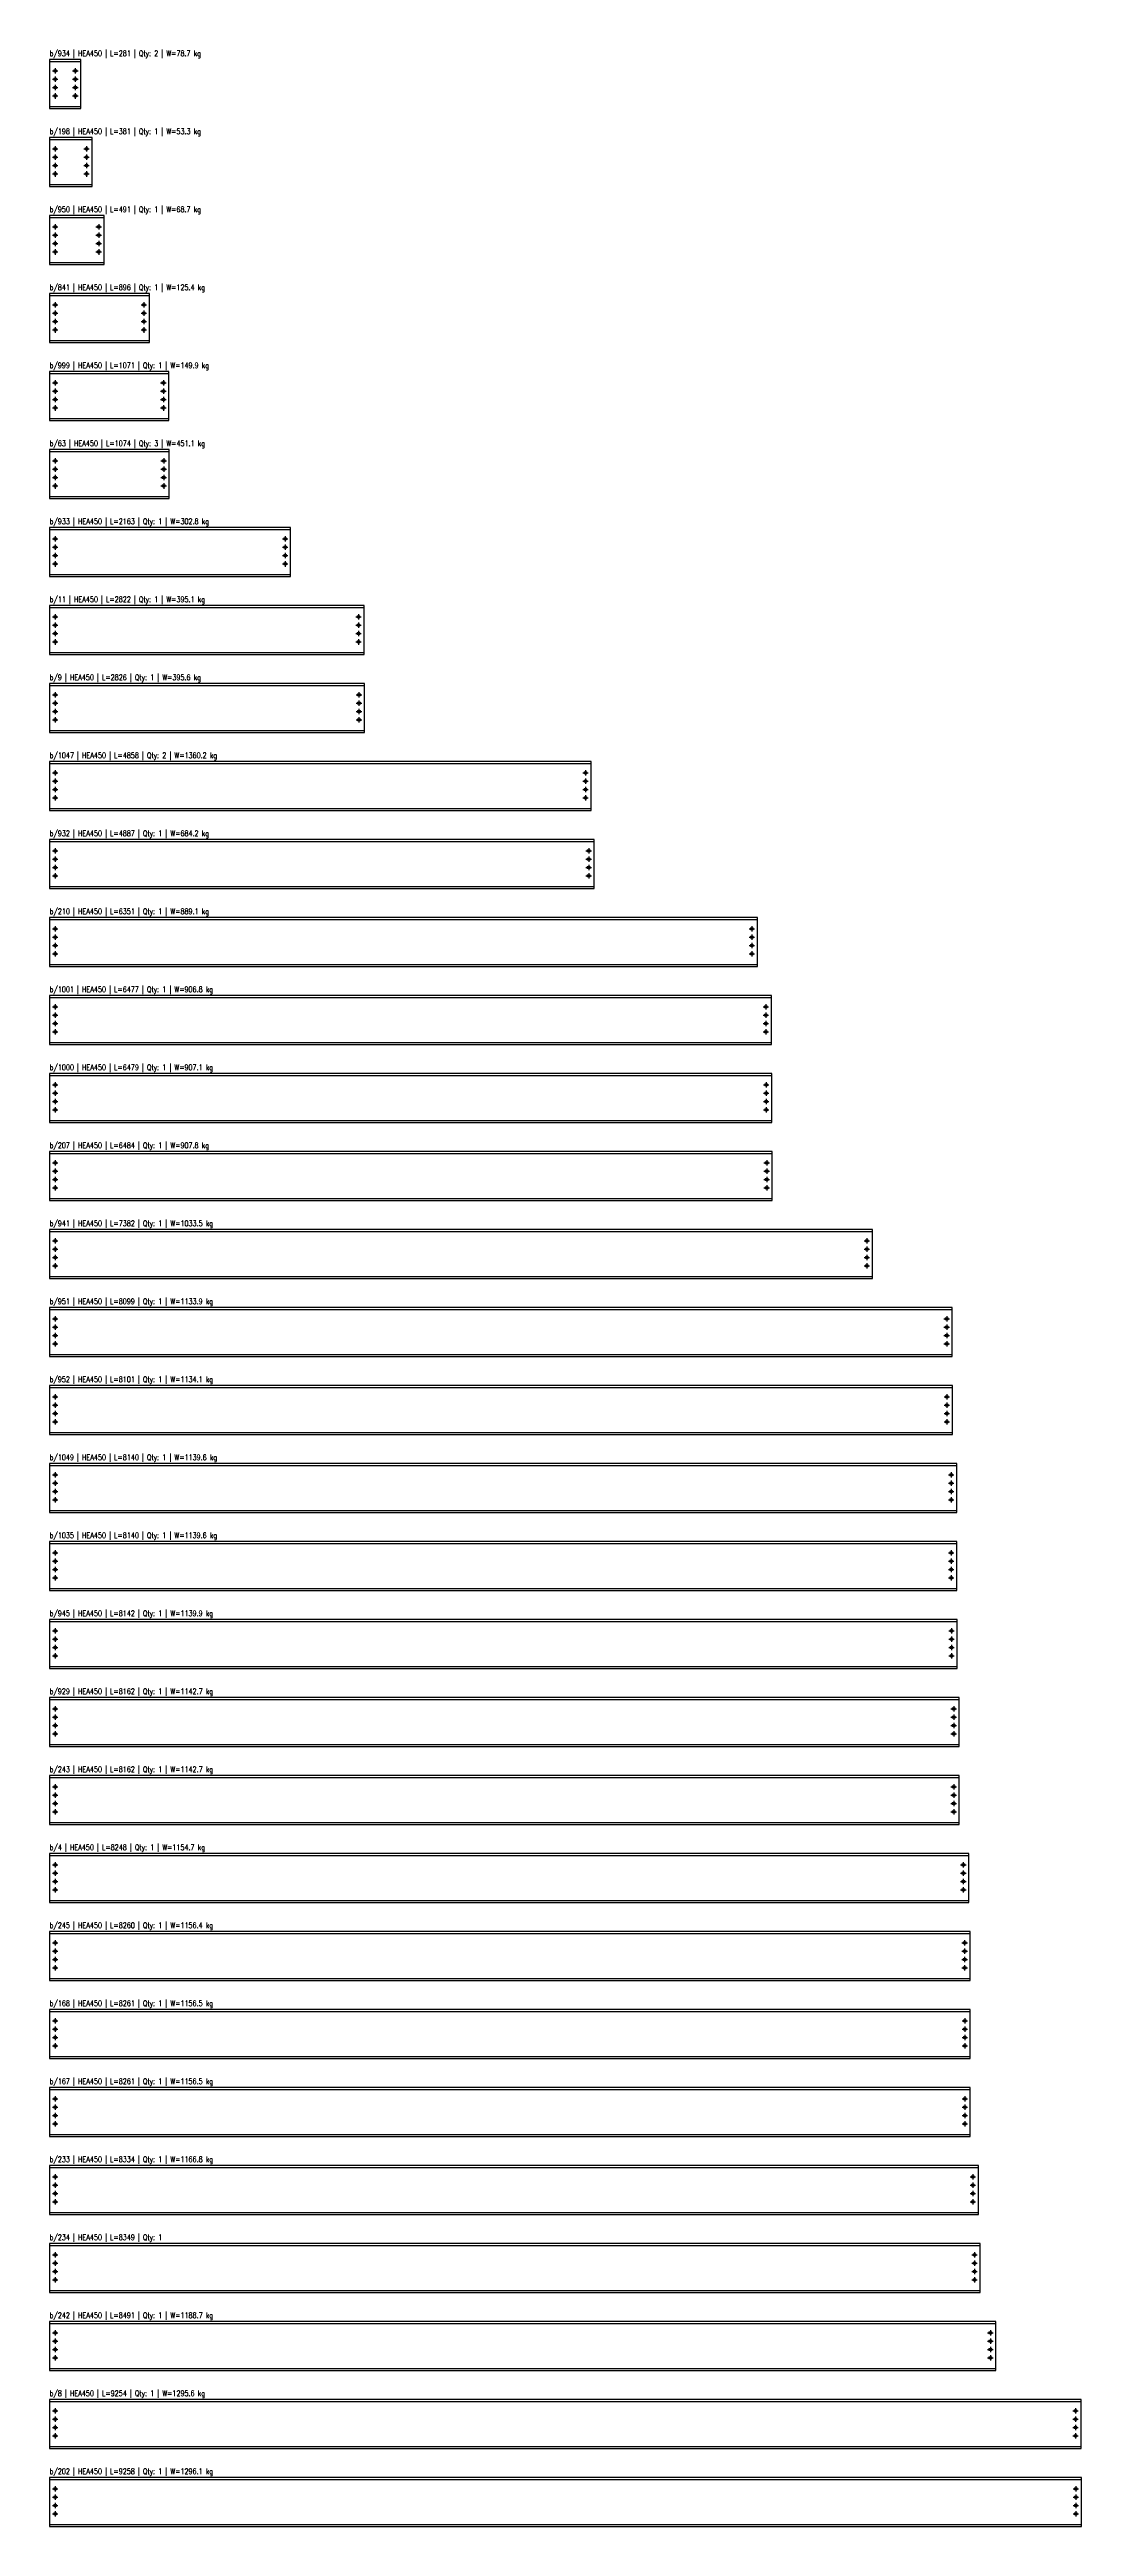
# Model space of a CAD drawing. Header units: millimetres. Extents: x 0 to 32981, y 32989 to 58006.
# Drawn here: x 0 to 9258, y 34829 to 57059 of the extents above; entities that cross this region are included whole.
import ezdxf
from ezdxf.enums import TextEntityAlignment as Align

# ---------------------------------------------------------------- set-up
doc = ezdxf.new("R2010")
doc.units = ezdxf.units.MM
doc.header["$LTSCALE"] = 1000
for name, color, linetype in [('HEA450', 1, 'Continuous'), ('perforaciones', 3, 'Continuous'), ('TXT_GEN', 3, 'Continuous')]:
    doc.layers.add(name, color=color, linetype=linetype)
doc.styles.add('CNI_COTAS', font='romans.shx', dxfattribs={"width": 0.8})

# ---------------------------------------------------------------- blocks, each defined once
blk = doc.blocks.new('d25')
at = {"layer": 'perforaciones', "linetype": 'ByBlock'}
for p, q in [((-24.5, 0), (24.5, 0)), ((0, 24.5), (0, -24.5))]:
    blk.add_line(p, q, dxfattribs=at)
blk.add_circle((0, 0), 12.5, dxfattribs=at)

msp = doc.modelspace()

# ---------------------------------------------------------------- linework, layer by layer
at = {"layer": 'HEA450'}
for p, q in [((0, 56952), (281, 56952)), ((0, 56547), (281, 56547)), ((0, 56252), (381, 56252)), ((0, 55847), (381, 55847)), ((0, 55552), (491, 55552)), ((0, 55147), (491, 55147)), ((0, 54852), (896, 54852)), ((0, 54447), (896, 54447)), ((0, 54152), (1071, 54152)), ((0, 53747), (1071, 53747)), ((0, 53452), (1074, 53452)), ((0, 53047), (1074, 53047)), ((0, 52752), (2163, 52752)), ((0, 52347), (2163, 52347)), ((0, 52052), (2822, 52052)), ((0, 51647), (2822, 51647)), ((0, 51352), (2826, 51352)), ((0, 50947), (2826, 50947)), ((0, 50652), (4858, 50652)), ((0, 50247), (4858, 50247)), ((0, 49952), (4887, 49952)), ((0, 49547), (4887, 49547)), ((0, 49252), (6351, 49252)), ((0, 48847), (6351, 48847)), ((0, 48552), (6477, 48552)), ((0, 48147), (6477, 48147)), ((0, 47852), (6479, 47852)), ((0, 47447), (6479, 47447)), ((0, 47152), (6484, 47152)), ((0, 46747), (6484, 46747)), ((0, 46452), (7382, 46452)), ((0, 46047), (7382, 46047)), ((0, 45752), (8099, 45752)), ((0, 45347), (8099, 45347)), ((0, 45052), (8101, 45052)), ((0, 44647), (8101, 44647)), ((0, 44352), (8140, 44352)), ((0, 43947), (8140, 43947)), ((0, 43652), (8140, 43652)), ((0, 43247), (8140, 43247)), ((0, 42952), (8142, 42952)), ((0, 42547), (8142, 42547)), ((0, 42252), (8162, 42252)), ((0, 41847), (8162, 41847)), ((0, 41552), (8162, 41552)), ((0, 41147), (8162, 41147)), ((0, 40852), (8248, 40852)), ((0, 40447), (8248, 40447)), ((0, 40152), (8260, 40152)), ((0, 39747), (8260, 39747)), ((0, 39452), (8261, 39452)), ((0, 39047), (8261, 39047)), ((0, 38752), (8261, 38752)), ((0, 38347), (8261, 38347)), ((0, 38052), (8334, 38052)), ((0, 37647), (8334, 37647)), ((0, 37352), (8349, 37352)), ((0, 36947), (8349, 36947)), ((0, 36652), (8491, 36652)), ((0, 36247), (8491, 36247)), ((0, 35952), (9254, 35952)), ((0, 35547), (9254, 35547)), ((0, 35252), (9258, 35252)), ((0, 34847), (9258, 34847))]:
    msp.add_line(p, q, dxfattribs=at)
for points in [[(0, 56529), (281, 56529), (281, 56969), (0, 56969)], [(0, 55829), (381, 55829), (381, 56269), (0, 56269)], [(0, 55129), (491, 55129), (491, 55569), (0, 55569)], [(0, 54429), (896, 54429), (896, 54869), (0, 54869)], [(0, 53729), (1071, 53729), (1071, 54169), (0, 54169)], [(0, 53029), (1074, 53029), (1074, 53469), (0, 53469)], [(0, 52329), (2163, 52329), (2163, 52769), (0, 52769)], [(0, 51629), (2822, 51629), (2822, 52069), (0, 52069)], [(0, 50929), (2826, 50929), (2826, 51369), (0, 51369)], [(0, 50229), (4858, 50229), (4858, 50669), (0, 50669)], [(0, 49529), (4887, 49529), (4887, 49969), (0, 49969)], [(0, 48829), (6351, 48829), (6351, 49269), (0, 49269)], [(0, 48129), (6477, 48129), (6477, 48569), (0, 48569)], [(0, 47429), (6479, 47429), (6479, 47869), (0, 47869)], [(0, 46729), (6484, 46729), (6484, 47169), (0, 47169)], [(0, 46029), (7382, 46029), (7382, 46469), (0, 46469)], [(0, 45329), (8099, 45329), (8099, 45769), (0, 45769)], [(0, 44629), (8101, 44629), (8101, 45069), (0, 45069)], [(0, 43929), (8140, 43929), (8140, 44369), (0, 44369)], [(0, 43229), (8140, 43229), (8140, 43669), (0, 43669)], [(0, 42529), (8142, 42529), (8142, 42969), (0, 42969)], [(0, 41829), (8162, 41829), (8162, 42269), (0, 42269)], [(0, 41129), (8162, 41129), (8162, 41569), (0, 41569)], [(0, 40429), (8248, 40429), (8248, 40869), (0, 40869)], [(0, 39729), (8260, 39729), (8260, 40169), (0, 40169)], [(0, 39029), (8261, 39029), (8261, 39469), (0, 39469)], [(0, 38329), (8261, 38329), (8261, 38769), (0, 38769)], [(0, 37629), (8334, 37629), (8334, 38069), (0, 38069)], [(0, 36929), (8349, 36929), (8349, 37369), (0, 37369)], [(0, 36229), (8491, 36229), (8491, 36669), (0, 36669)], [(0, 35529), (9254, 35529), (9254, 35969), (0, 35969)], [(0, 34829), (9258, 34829), (9258, 35269), (0, 35269)]]:
    msp.add_lwpolyline(points, close=True, dxfattribs=at)

# ---------------------------------------------------------------- block references
for p in [(50, 56867), (50, 56792), (50, 56717), (231, 56867), (231, 56792), (231, 56717), (50, 56642), (231, 56642), (50, 56167), (50, 56092), (50, 56017), (331, 56167), (331, 56092), (331, 56017), (50, 55942), (331, 55942), (50, 55467), (50, 55392), (441, 55467), (441, 55392), (50, 55317), (50, 55242), (441, 55317), (441, 55242), (50, 54767), (50, 54692), (846, 54767), (846, 54692), (50, 54617), (50, 54542), (846, 54617), (846, 54542), (50, 54067), (1021, 54067), (50, 53992), (50, 53917), (50, 53842), (1021, 53992), (1021, 53917), (1021, 53842), (50, 53367), (1024, 53367), (50, 53292), (50, 53217), (50, 53142), (1024, 53292), (1024, 53217), (1024, 53142), (50, 52667), (2113, 52667), (50, 52592), (50, 52517), (50, 52442), (2113, 52592), (2113, 52517), (2113, 52442), (50, 51967), (50, 51892), (50, 51817), (2772, 51967), (2772, 51892), (2772, 51817), (50, 51742), (2772, 51742), (50, 51267), (50, 51192), (50, 51117), (2776, 51267), (2776, 51192), (2776, 51117), (50, 51042), (2776, 51042), (50, 50567), (50, 50492), (4808, 50567), (4808, 50492), (50, 50417), (50, 50342), (4808, 50417), (4808, 50342), (50, 49867), (50, 49792), (4837, 49867), (4837, 49792), (50, 49717), (50, 49642), (4837, 49717), (4837, 49642), (50, 49167), (6301, 49167), (50, 49092), (50, 49017), (50, 48942), (6301, 49092), (6301, 49017), (6301, 48942), (50, 48467), (6427, 48467), (50, 48392), (50, 48317), (50, 48242), (6427, 48392), (6427, 48317), (6427, 48242), (50, 47767), (50, 47692), (50, 47617), (6429, 47767), (6429, 47692), (6429, 47617), (50, 47542), (6429, 47542), (50, 47067), (50, 46992), (50, 46917), (6434, 47067), (6434, 46992), (6434, 46917), (50, 46842), (6434, 46842), (50, 46367), (50, 46292), (50, 46217), (7332, 46367), (7332, 46292), (7332, 46217), (50, 46142), (7332, 46142), (50, 45667), (50, 45592), (8049, 45667), (8049, 45592), (50, 45517), (50, 45442), (8049, 45517), (8049, 45442), (50, 44967), (50, 44892), (8051, 44967), (8051, 44892), (50, 44817), (50, 44742), (8051, 44817), (8051, 44742), (50, 44267), (8090, 44267), (50, 44192), (50, 44117), (50, 44042), (8090, 44192), (8090, 44117), (8090, 44042), (50, 43567), (8090, 43567), (50, 43492), (50, 43417), (50, 43342), (8090, 43492), (8090, 43417), (8090, 43342), (50, 42867), (50, 42792), (50, 42717), (8092, 42867), (8092, 42792), (8092, 42717), (50, 42642), (8092, 42642), (50, 42167), (50, 42092), (50, 42017), (8112, 42167), (8112, 42092), (8112, 42017), (50, 41942), (8112, 41942), (50, 41467), (50, 41392), (8112, 41467), (8112, 41392), (50, 41317), (50, 41242), (8112, 41317), (8112, 41242), (50, 40767), (50, 40692), (8198, 40767), (8198, 40692), (50, 40617), (50, 40542), (8198, 40617), (8198, 40542), (50, 40067), (50, 39992), (8210, 40067), (8210, 39992), (50, 39917), (50, 39842), (8210, 39917), (8210, 39842), (50, 39367), (8211, 39367), (50, 39292), (50, 39217), (50, 39142), (8211, 39292), (8211, 39217), (8211, 39142), (50, 38667), (8211, 38667), (50, 38592), (50, 38517), (50, 38442), (8211, 38592), (8211, 38517), (8211, 38442), (50, 37967), (50, 37892), (50, 37817), (8284, 37967), (8284, 37892), (8284, 37817), (50, 37742), (8284, 37742), (50, 37267), (50, 37192), (50, 37117), (8299, 37267), (8299, 37192), (8299, 37117), (50, 37042), (8299, 37042), (50, 36567), (50, 36492), (8441, 36567), (8441, 36492), (50, 36417), (50, 36342), (8441, 36417), (8441, 36342), (50, 35867), (50, 35792), (9204, 35867), (9204, 35792), (50, 35717), (50, 35642), (9204, 35717), (9204, 35642), (50, 35167), (9208, 35167), (50, 35092), (50, 35017), (50, 34942), (9208, 35092), (9208, 35017), (9208, 34942)]:
    msp.add_blockref('d25', p, dxfattribs=at)

# ---------------------------------------------------------------- texts
at = {"layer": 'TXT_GEN', "style": 'CNI_COTAS', "width": 0.8}
for s, p in [('b/934 | HEA450 | L=281 | Qty: 2 | W=78.7 kg', (0, 56984)), ('b/198 | HEA450 | L=381 | Qty: 1 | W=53.3 kg', (0, 56284)), ('b/950 | HEA450 | L=491 | Qty: 1 | W=68.7 kg', (0, 55584)), ('b/841 | HEA450 | L=896 | Qty: 1 | W=125.4 kg', (0, 54884)), ('b/999 | HEA450 | L=1071 | Qty: 1 | W=149.9 kg', (0, 54184)), ('b/63 | HEA450 | L=1074 | Qty: 3 | W=451.1 kg', (0, 53484)), ('b/933 | HEA450 | L=2163 | Qty: 1 | W=302.8 kg', (0, 52784)), ('b/11 | HEA450 | L=2822 | Qty: 1 | W=395.1 kg', (0, 52084)), ('b/9 | HEA450 | L=2826 | Qty: 1 | W=395.6 kg', (0, 51384)), ('b/1047 | HEA450 | L=4858 | Qty: 2 | W=1360.2 kg', (0, 50684)), ('b/932 | HEA450 | L=4887 | Qty: 1 | W=684.2 kg', (0, 49984)), ('b/210 | HEA450 | L=6351 | Qty: 1 | W=889.1 kg', (0, 49284)), ('b/1001 | HEA450 | L=6477 | Qty: 1 | W=906.8 kg', (0, 48584)), ('b/1000 | HEA450 | L=6479 | Qty: 1 | W=907.1 kg', (0, 47884)), ('b/207 | HEA450 | L=6484 | Qty: 1 | W=907.8 kg', (0, 47184)), ('b/941 | HEA450 | L=7382 | Qty: 1 | W=1033.5 kg', (0, 46484)), ('b/951 | HEA450 | L=8099 | Qty: 1 | W=1133.9 kg', (0, 45784)), ('b/952 | HEA450 | L=8101 | Qty: 1 | W=1134.1 kg', (0, 45084)), ('b/1049 | HEA450 | L=8140 | Qty: 1 | W=1139.6 kg', (0, 44384)), ('b/1035 | HEA450 | L=8140 | Qty: 1 | W=1139.6 kg', (0, 43684)), ('b/945 | HEA450 | L=8142 | Qty: 1 | W=1139.9 kg', (0, 42984)), ('b/929 | HEA450 | L=8162 | Qty: 1 | W=1142.7 kg', (0, 42284)), ('b/243 | HEA450 | L=8162 | Qty: 1 | W=1142.7 kg', (0, 41584)), ('b/4 | HEA450 | L=8248 | Qty: 1 | W=1154.7 kg', (0, 40884)), ('b/245 | HEA450 | L=8260 | Qty: 1 | W=1156.4 kg', (0, 40184)), ('b/168 | HEA450 | L=8261 | Qty: 1 | W=1156.5 kg', (0, 39484)), ('b/167 | HEA450 | L=8261 | Qty: 1 | W=1156.5 kg', (0, 38784)), ('b/233 | HEA450 | L=8334 | Qty: 1 | W=1166.8 kg', (0, 38084)), ('b/234 | HEA450 | L=8349 | Qty: 1  ', (0, 37384)), ('b/242 | HEA450 | L=8491 | Qty: 1 | W=1188.7 kg', (0, 36684)), ('b/8 | HEA450 | L=9254 | Qty: 1 | W=1295.6 kg', (0, 35984)), ('b/202 | HEA450 | L=9258 | Qty: 1 | W=1296.1 kg', (0, 35284))]:
    msp.add_text(s, height=50, dxfattribs=at).set_placement(p, align=Align.BOTTOM_LEFT)

doc.saveas('drawing.dxf')
